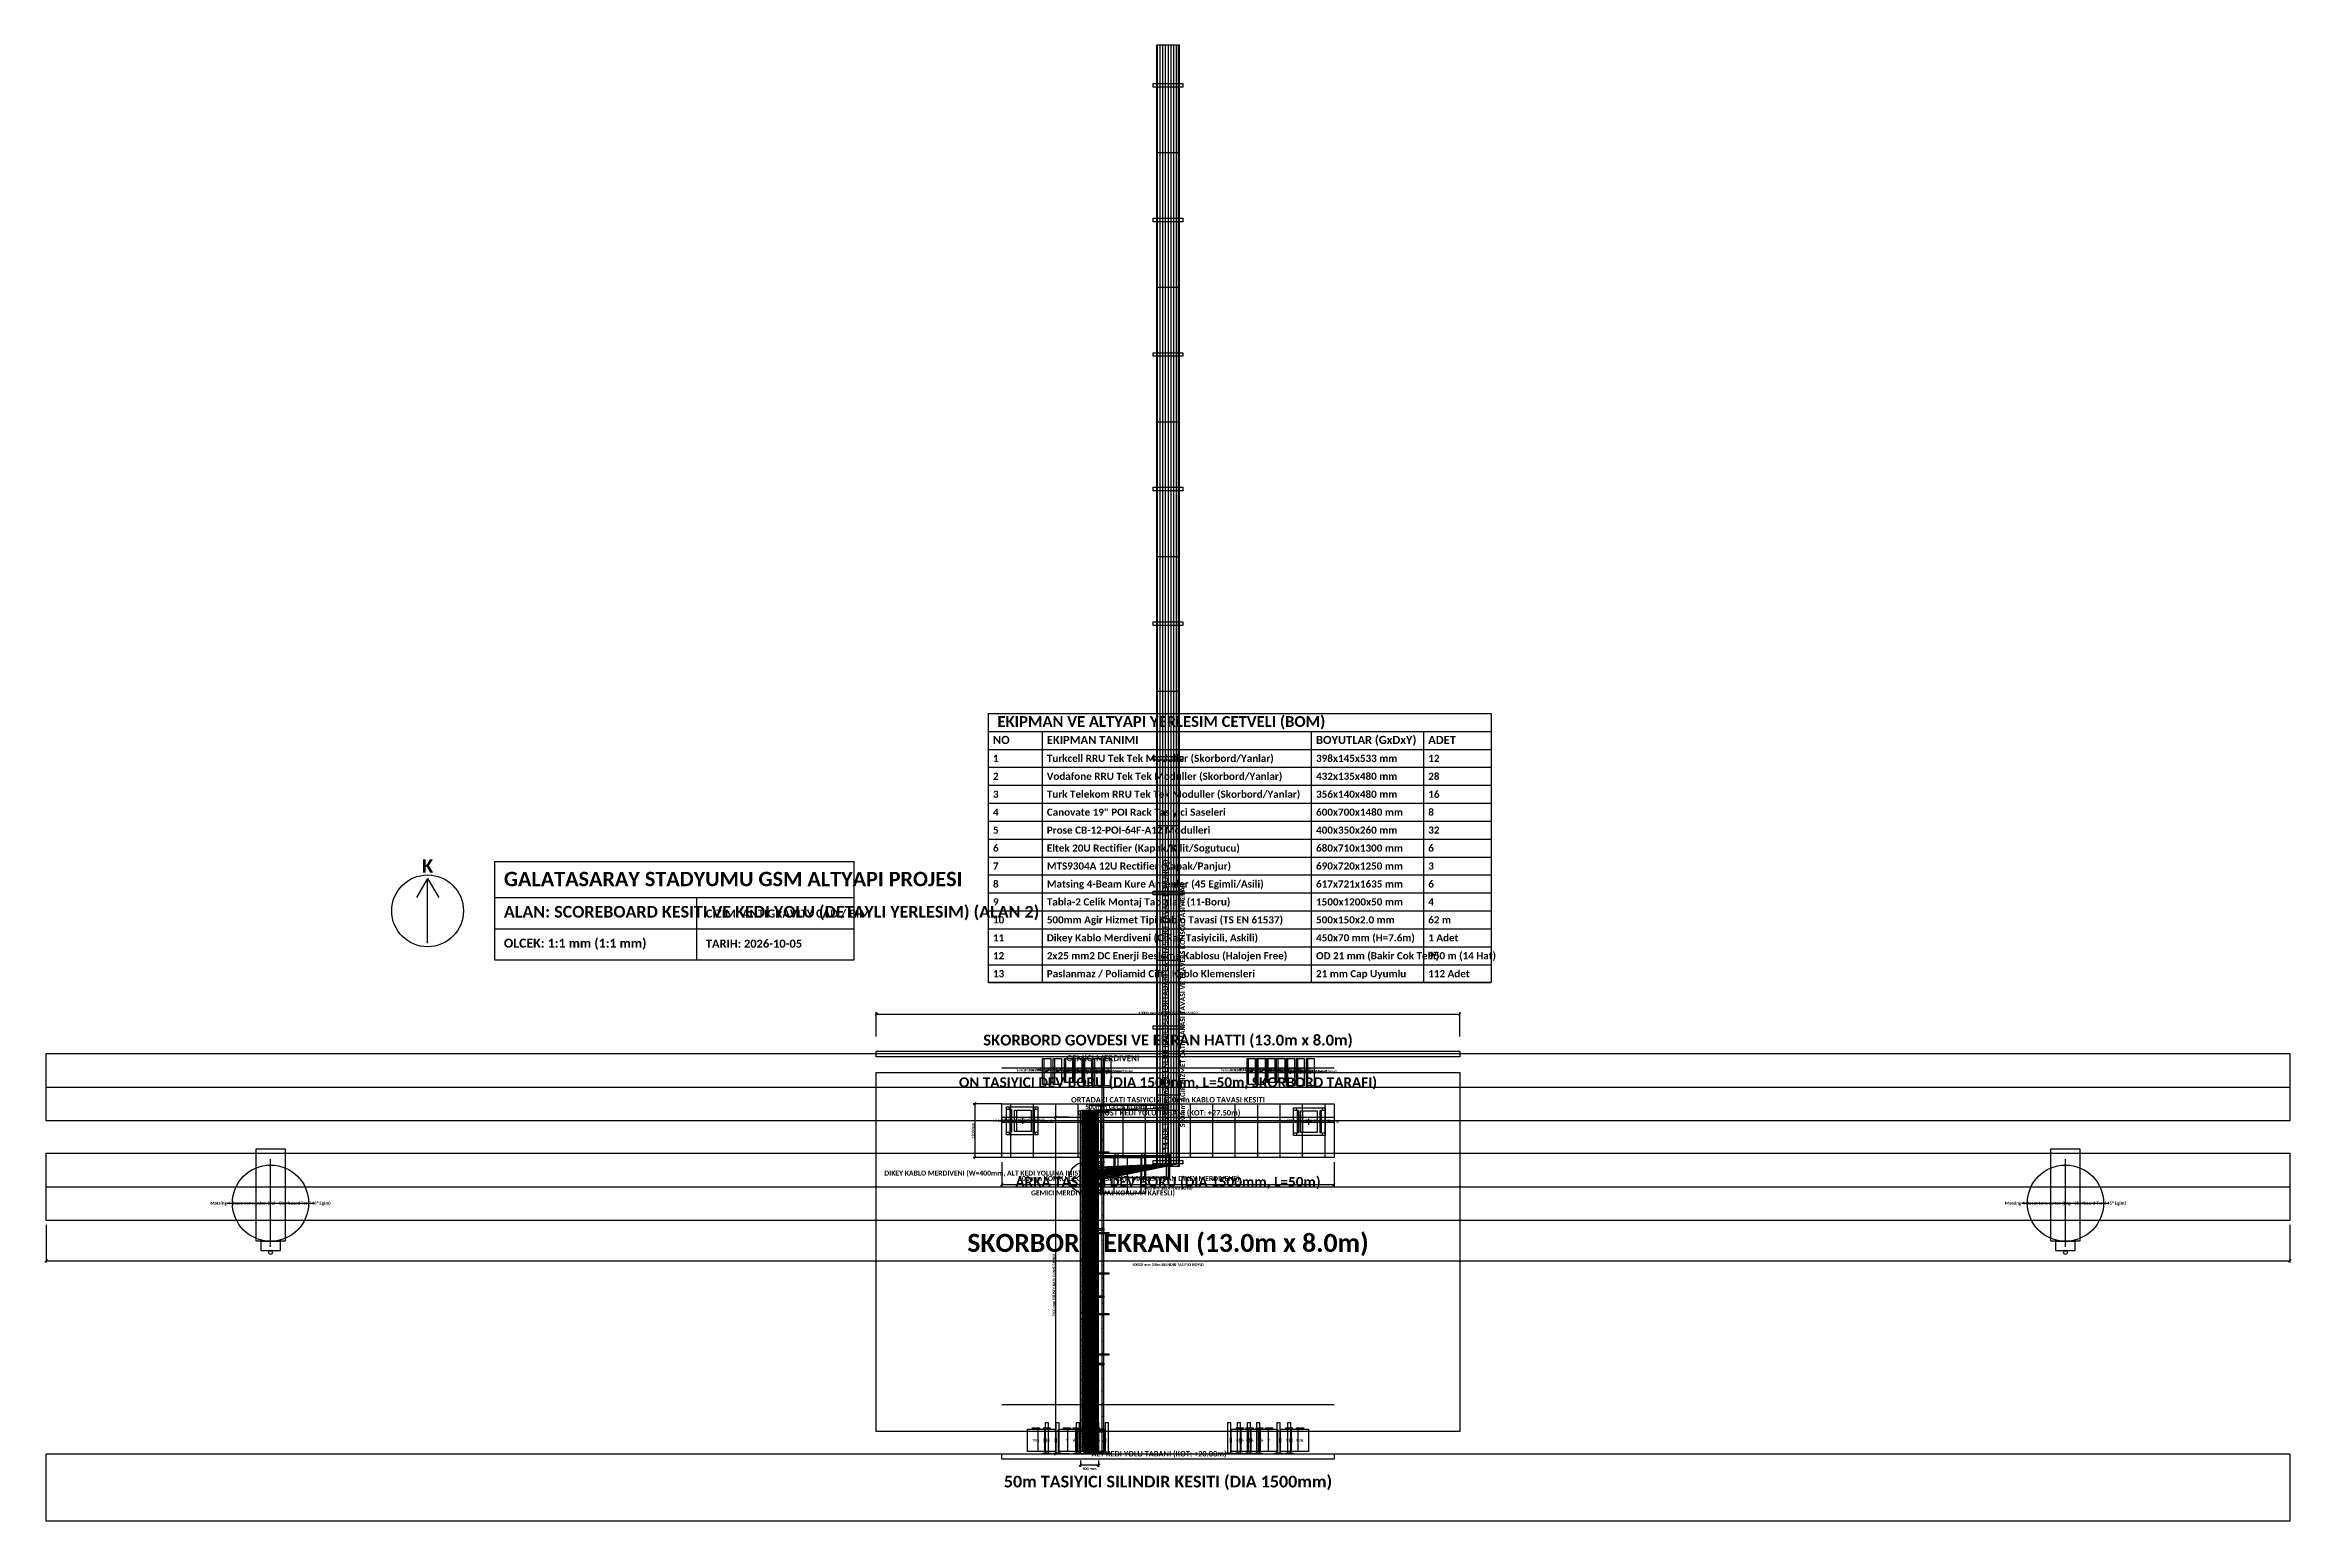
# Model space of a CAD drawing. Header units: millimetres. Extents: x -25028 to 25028, y -60371 to 24900.
# Drawn here: x -25028 to 25028, y -8000 to 24900 of the extents above; entities that cross this region are included whole.
import ezdxf
from ezdxf.enums import TextEntityAlignment as Align

# ---------------------------------------------------------------- set-up
doc = ezdxf.new("R2010")
doc.units = ezdxf.units.MM
for name, color, linetype in [('CELIK_KIRIS_KOLON', 9, 'CONTINUOUS'), ('DIKEY_KABLO_MERDIVENI', 4, 'CONTINUOUS'), ('EKP_ANTEN_TASIYICI_KOL', 141, 'CONTINUOUS'), ('EKP_MATSING_ANTEN', 2, 'CONTINUOUS'), ('EKP_POI_MODULLERI', 40, 'CONTINUOUS'), ('EKP_POI_TASIYICI_SASE', 30, 'CONTINUOUS'), ('EKP_TURK_TELEKOM_RRU', 4, 'CONTINUOUS'), ('EKP_TURKCELL_RRU', 5, 'CONTINUOUS'), ('EKP_VODAFONE_RRU', 1, 'CONTINUOUS'), ('GEMICI_MERDIVENI', 2, 'CONTINUOUS'), ('KABLO_KLEMENS', 1, 'CONTINUOUS'), ('KBL_ENERJI_2X25', 5, 'CONTINUOUS'), ('KORKULUK_KAPI', 4, 'CONTINUOUS'), ('METIN_BILGI', 7, 'CONTINUOUS'), ('MONTAJ_BORULARI', 2, 'CONTINUOUS'), ('OLCULER', 1, 'CONTINUOUS'), ('TAVA_KONSOL', 9, 'CONTINUOUS'), ('TAVA_PROFILI', 6, 'CONTINUOUS'), ('ZEMIN_PLATFORM', 8, 'CONTINUOUS')]:
    doc.layers.add(name, color=color, linetype=linetype)
doc.styles.get("Standard").update_dxf_attribs({"font": 'calibrib.ttf'})

msp = doc.modelspace()

# ---------------------------------------------------------------- texts
at = {"layer": 'CELIK_KIRIS_KOLON'}
for s, height, p in [('SKORBORD GOVDESI VE EKRAN HATTI (13.0m x 8.0m)', 240, (0, 2600)), ('SKORBORD EKRANI (13.0m x 8.0m)', 400, (0, -2000))]:
    msp.add_text(s, height=height, dxfattribs=at).set_placement(p, align=Align.CENTER)
at = {"layer": 'DIKEY_KABLO_MERDIVENI'}
msp.add_text('DIKEY KABLO MERDIVENI (W=400mm, ALT KEDI YOLUNA INIS)', height=110, dxfattribs=at).set_placement((-1950, -300), align=Align.RIGHT)
at = {"layer": 'EKP_MATSING_ANTEN'}
for s, p in [('Matsing 4-Beam Lens Anten (Sol - Skorboard Tersi 45° Egim)', (-20000, -914)), ('Matsing 4-Beam Lens Anten (Sag - Skorboard Tersi 45° Egim)', (20000, -914))]:
    msp.add_text(s, height=70, dxfattribs=at).set_placement(p, align=Align.MIDDLE_CENTER)
at = {"layer": 'EKP_POI_MODULLERI'}
for s, p in [('POI Modul 1 (CB-12-POI-64F-A12)', (-3235, 947)), ('POI Modul 2 (CB-12-POI-64F-A12)', (-3235, 947)), ('POI Modul 3 (CB-12-POI-64F-A12)', (-3235, 947)), ('POI Modul 4 (CB-12-POI-64F-A12)', (-3235, 947)), ('POI Modul 1 (CB-12-POI-64F-A12)', (3138, 929)), ('POI Modul 2 (CB-12-POI-64F-A12)', (3138, 929)), ('POI Modul 3 (CB-12-POI-64F-A12)', (3138, 929)), ('POI Modul 4 (CB-12-POI-64F-A12)', (3138, 929))]:
    msp.add_text(s, height=45, dxfattribs=at).set_placement(p, align=Align.MIDDLE_CENTER)
at = {"layer": 'EKP_POI_TASIYICI_SASE'}
for p in [(-3248, 920), (3150, 902)]:
    msp.add_text('4 POI Rack Blok (4x POI Dolu) (Alan 4)', height=55, dxfattribs=at).set_placement(p, align=Align.MIDDLE_CENTER)
at = {"layer": 'EKP_TURK_TELEKOM_RRU'}
for s, p in [('Turk Telekom NR RRU 5818W (Kisa Kenar Montaj)', (-2219, 2069)), ('Turk Telekom NR RRU 5818W (Kisa Kenar Montaj)', (-2012, 2069)), ('Turk Telekom NR RRU 5818W (Kisa Kenar Montaj)', (2290, 2069)), ('Turk Telekom NR RRU 5818W (Kisa Kenar Montaj)', (2510, 2069)), ('TT', (-2250, -6200)), ('TT', (2250, -6200))]:
    msp.add_text(s, height=45, dxfattribs=at).set_placement(p, align=Align.MIDDLE_CENTER)
at = {"layer": 'EKP_TURKCELL_RRU'}
for s, p in [('Turkcell LTE RRU4485 - 4G (Kisa Kenar Montaj)', (-2704, 2048)), ('Turkcell LTE RRU4485 - 4G (Kisa Kenar Montaj)', (-2465, 2048)), ('Turkcell LTE RRU4485 - 4G (Kisa Kenar Montaj)', (1854, 2048)), ('Turkcell LTE RRU4485 - 4G (Kisa Kenar Montaj)', (2072, 2048)), ('TCELL', (-2940, -6200)), ('TCELL', (-2700, -6200)), ('TCELL', (2700, -6200)), ('TCELL', (2940, -6200))]:
    msp.add_text(s, height=45, dxfattribs=at).set_placement(p, align=Align.MIDDLE_CENTER)
at = {"layer": 'EKP_VODAFONE_RRU'}
for s, p in [('Vodafone RRU5526t (Kisa Kenar Montaj)', (-1795, 2031)), ('Vodafone RRU5526t (Kisa Kenar Montaj)', (-1578, 2031)), ('Vodafone RRU5526t (Kisa Kenar Montaj)', (-1360, 2031)), ('Vodafone RRU5526t (Kisa Kenar Montaj)', (2730, 2031)), ('Vodafone RRU5526t (Kisa Kenar Montaj)', (2950, 2031)), ('Vodafone RRU5526t (Kisa Kenar Montaj)', (3170, 2031)), ('VODA', (-2040, -6200)), ('VODA', (-1820, -6200)), ('VODA', (-1600, -6200)), ('VODA', (1600, -6200)), ('VODA', (1820, -6200)), ('VODA', (2040, -6200))]:
    msp.add_text(s, height=45, dxfattribs=at).set_placement(p, align=Align.MIDDLE_CENTER)
at = {"layer": 'GEMICI_MERDIVENI'}
for s, height, p in [('GEMICI MERDIVENI', 130, (-1450, 2250)), ('GEMICI MERDIVENI (OVAL KORUMA KAFESLI)', 110, (-1450, -740))]:
    msp.add_text(s, height=height, dxfattribs=at).set_placement(p, align=Align.CENTER)
at = {"layer": 'KBL_ENERJI_2X25'}
msp.add_text('14 ADET 2x25mm2 DC ENERJI KABLOSU (ORTADAKI CATI TASIYICI TAVASI BOYUNCA)', height=120, rotation=90, dxfattribs=at).set_placement((0, 3500), align=Align.CENTER)
at = {"layer": 'METIN_BILGI'}
for s, height, p in [('EKIPMAN VE ALTYAPI YERLESIM CETVELI (BOM)', 240, (-3800, 9700)), ('BOYUTLAR (GxDxY)', 180, (3300, 9320)), ('NO', 180, (-3900, 9320)), ('1', 160, (-3900, 8920)), ('Turkcell RRU Tek Tek Moduller (Skorbord/Yanlar)', 160, (-2700, 8920)), ('EKIPMAN TANIMI', 180, (-2700, 9320)), ('398x145x533 mm', 160, (3300, 8920)), ('ADET', 180, (5800, 9320)), ('12', 160, (5800, 8920)), ('2', 160, (-3900, 8520)), ('Vodafone RRU Tek Tek Moduller (Skorbord/Yanlar)', 160, (-2700, 8520)), ('432x135x480 mm', 160, (3300, 8520)), ('28', 160, (5800, 8520)), ('3', 160, (-3900, 8120)), ('Turk Telekom RRU Tek Tek Moduller (Skorbord/Yanlar)', 160, (-2700, 8120)), ('356x140x480 mm', 160, (3300, 8120)), ('16', 160, (5800, 8120)), ('4', 160, (-3900, 7720)), ('Canovate 19" POI Rack Tasiyici Saseleri', 160, (-2700, 7720)), ('600x700x1480 mm', 160, (3300, 7720)), ('8', 160, (5800, 7720)), ('5', 160, (-3900, 7320)), ('6', 160, (-3900, 6920)), ('Prose CB-12-POI-64F-A12 Modulleri', 160, (-2700, 7320)), ('Eltek 20U Rectifier (Kapak/Kilit/Sogutucu)', 160, (-2700, 6920)), ('400x350x260 mm', 160, (3300, 7320)), ('680x710x1300 mm', 160, (3300, 6920)), ('6', 160, (5800, 6920)), ('32', 160, (5800, 7320)), ('7', 160, (-3900, 6520)), ('MTS9304A 12U Rectifier (Kapak/Panjur)', 160, (-2700, 6520)), ('690x720x1250 mm', 160, (3300, 6520)), ('3', 160, (5800, 6520)), ('GALATASARAY STADYUMU GSM ALTYAPI PROJESI', 320, (-14800, 6150)), ('8', 160, (-3900, 6120)), ('Matsing 4-Beam Kure Antenler (45 Egimli/Asili)', 160, (-2700, 6120)), ('617x721x1635 mm', 160, (3300, 6120)), ('6', 160, (5800, 6120)), ('ALAN: SCOREBOARD KESITI VE KEDI YOLU (DETAYLI YERLESIM) (ALAN 2)', 260, (-14800, 5450)), ('CIZIM: ANTIGRAVITY CAD / BIM', 180, (-10300, 5450)), ('9', 160, (-3900, 5720)), ('Tabla-2 Celik Montaj Tablalari (11-Boru)', 160, (-2700, 5720)), ('1500x1200x50 mm', 160, (3300, 5720)), ('4', 160, (5800, 5720)), ('OLCEK: 1:1 mm (1:1 mm)', 200, (-14800, 4780)), ('10', 160, (-3900, 5320)), ('11', 160, (-3900, 4920)), ('500mm Agir Hizmet Tipi Kablo Tavasi (TS EN 61537)', 160, (-2700, 5320)), ('Dikey Kablo Merdiveni (C-Ray Tasiyicili, Askili)', 160, (-2700, 4920)), ('450x70 mm (H=7.6m)', 160, (3300, 4920)), ('500x150x2.0 mm', 160, (3300, 5320)), ('62 m', 160, (5800, 5320)), ('1 Adet', 160, (5800, 4920)), ('TARIH: 2026-10-05', 180, (-10300, 4780)), ('12', 160, (-3900, 4520)), ('2x25 mm2 DC Enerji Besleme Kablosu (Halojen Free)', 160, (-2700, 4520)), ('OD 21 mm (Bakir Cok Telli)', 160, (3300, 4520)), ('950 m (14 Hat)', 160, (5800, 4520)), ('13', 160, (-3900, 4120)), ('Paslanmaz / Poliamid Ciftli Kablo Klemensleri', 160, (-2700, 4120)), ('21 mm Cap Uyumlu', 160, (3300, 4120)), ('112 Adet', 160, (5800, 4120))]:
    msp.add_text(s, height=height, dxfattribs=at).set_placement(p)
msp.add_text('K', height=300, dxfattribs=at).set_placement((-16500, 6600), align=Align.MIDDLE_CENTER)
msp.add_text('DIKEY KABLO MERDIVENI (14 ADET 2x25mm2 KABLO INISI)', height=140, rotation=90, dxfattribs=at).set_placement((-1750, -2500), align=Align.CENTER)
at = {"layer": 'MONTAJ_BORULARI'}
for s, height, p in [('ON TASIYICI DEV BORU (DIA 1500mm, L=50m, SKORBORD TARAFI)', 220, (0, 1670)), ('ARKA TASIYICI DEV BORU (DIA 1500mm, L=50m)', 220, (0, -550)), ('50m TASIYICI SILINDIR KESITI (DIA 1500mm)', 260, (0, -7250))]:
    msp.add_text(s, height=height, dxfattribs=at).set_placement(p, align=Align.CENTER)
at = {"layer": 'OLCULER'}
for s, p in [('13000 mm (SKORBORD GENISLIGI)', (0, 3324)), ('7400 mm (KEDI YOLU BOYU)', (0, -584)), ('50000 mm (50m SILINDIR TASIYICI BOYU)', (0, -2284)), ('400 mm', (-1750, -6834))]:
    msp.add_text(s, height=60, dxfattribs=at).set_placement(p, align=Align.MIDDLE_CENTER)
for s, p in [('1200 mm', (-4342, 700)), ('7500 mm (DUSEY KABLO INIS FARKI)', (-2542, -2750))]:
    msp.add_text(s, height=60, rotation=90, dxfattribs=at).set_placement(p, align=Align.MIDDLE_CENTER)
at = {"layer": 'TAVA_PROFILI'}
msp.add_text('500mm AGIR HIZMET CATI MAKASI TAVASI VE TRAVERS KONSOL TASIYICILAR', height=110, rotation=90, dxfattribs=at).set_placement((380, 3500), align=Align.CENTER)
for s, height, p in [('ORTADAKI CATI TASIYICISI 500mm KABLO TAVASI KESITI', 120, (0, 1330)), ('500mm GECIS KOPRU TAVASI', 100, (-900, 1180)), ('500mm KOPRU GECIS TAVASI (CATI MAKASINDAN DIKEY MERDIVENE)', 110, (-875, -420))]:
    msp.add_text(s, height=height, dxfattribs=at).set_placement(p, align=Align.CENTER)
at = {"layer": 'ZEMIN_PLATFORM'}
for s, p in [('ORTA / UST KEDI YOLU TABANI (KOT: +27.50m)', (-200, 1040)), ('ALT KEDI YOLU TABANI (KOT: +20.00m)', (-200, -6560))]:
    msp.add_text(s, height=120, dxfattribs=at).set_placement(p, align=Align.CENTER)

# ---------------------------------------------------------------- linework, layer by layer
at = {"layer": 'CELIK_KIRIS_KOLON'}
for points in [[(-6500, 2350), (-6500, 2475), (6500, 2475), (6500, 2350)], [(-6500, -6000), (-6500, 2000), (6500, 2000), (6500, -6000)]]:
    msp.add_lwpolyline(points, close=True, dxfattribs=at)
at = {"layer": 'DIKEY_KABLO_MERDIVENI'}
for p, q in [((-1950, -6500), (-1950, 1150)), ((-1550, -6500), (-1550, 1150)), ((-1950, 850), (-1550, 850)), ((-1950, 550), (-1550, 550)), ((-1950, 250), (-1550, 250)), ((-1950, -50), (-1550, -50)), ((-1950, -350), (-1550, -350)), ((-1780, -100), (-1720, -100)), ((-1780, -150), (-1720, -150)), ((-1780, -250), (-1720, -250)), ((-1780, -350), (-1720, -350)), ((-1780, -450), (-1720, -450)), ((-1780, -500), (-1720, -500)), ((-1950, -650), (-1550, -650)), ((-1950, -950), (-1550, -950)), ((-1950, -1250), (-1550, -1250)), ((-1950, -1550), (-1550, -1550)), ((-1950, -1850), (-1550, -1850)), ((-1950, -2150), (-1550, -2150)), ((-1950, -2450), (-1550, -2450)), ((-1950, -2750), (-1550, -2750)), ((-1950, -3050), (-1550, -3050)), ((-1950, -3350), (-1550, -3350)), ((-1950, -3650), (-1550, -3650)), ((-1950, -3950), (-1550, -3950)), ((-1950, -4250), (-1550, -4250)), ((-1950, -4550), (-1550, -4550)), ((-1950, -4850), (-1550, -4850)), ((-1950, -5150), (-1550, -5150)), ((-1950, -5450), (-1550, -5450)), ((-1950, -5750), (-1550, -5750)), ((-1950, -6050), (-1550, -6050)), ((-1950, -6350), (-1550, -6350))]:
    msp.add_line(p, q, dxfattribs=at)
msp.add_lwpolyline([(-1780, -500), (-1780, -100), (-1720, -100), (-1720, -500)], close=True, dxfattribs=at)
at = {"layer": 'EKP_ANTEN_TASIYICI_KOL'}
for points in [[(-20324, -1763), (-20324, 295), (-19676, 295), (-19676, -1763)], [(19676, -1763), (19676, 295), (20324, 295), (20324, -1763)]]:
    msp.add_lwpolyline(points, close=True, dxfattribs=at)
at = {"layer": 'EKP_MATSING_ANTEN'}
for p, q in [((-20000, -1890), (-20000, 63)), ((20000, -1890), (20000, 63)), ((-20977, -914), (-19023, -914)), ((19023, -914), (20977, -914))]:
    msp.add_line(p, q, dxfattribs=at)
for points in [[(-20212, -1975), (-20212, -1763), (-19788, -1763), (-19788, -1975)], [(19788, -1975), (19788, -1763), (20212, -1763), (20212, -1975)]]:
    msp.add_lwpolyline(points, close=True, dxfattribs=at)
for centre, radius in [((-20000, -914), 849), ((20000, -914), 849), ((-20000, -2015), 40), ((20000, -2015), 40)]:
    msp.add_circle(centre, radius, dxfattribs=at)
at = {"layer": 'EKP_POI_MODULLERI'}
for p, q in [((-3366, 680), (-3366, 1160)), ((-3366, 680), (-3366, 1160)), ((-3366, 680), (-3366, 1160)), ((-3366, 680), (-3366, 1160)), ((3006, 662), (3006, 1142)), ((3006, 662), (3006, 1142)), ((3006, 662), (3006, 1142)), ((3006, 662), (3006, 1142)), ((-3303, 920), (-3168, 920)), ((-3303, 920), (-3168, 920)), ((-3303, 920), (-3168, 920)), ((-3303, 920), (-3168, 920)), ((-3235, 852), (-3235, 987)), ((-3235, 852), (-3235, 987)), ((-3235, 852), (-3235, 987)), ((-3235, 852), (-3235, 987)), ((3070, 902), (3205, 902)), ((3070, 902), (3205, 902)), ((3070, 902), (3205, 902)), ((3070, 902), (3205, 902)), ((3138, 835), (3138, 970)), ((3138, 835), (3138, 970)), ((3138, 835), (3138, 970)), ((3138, 835), (3138, 970))]:
    msp.add_line(p, q, dxfattribs=at)
for points in [[(-3423, 680), (-3423, 1160), (-3048, 1160), (-3048, 680)], [(-3423, 680), (-3423, 1160), (-3048, 1160), (-3048, 680)], [(-3423, 680), (-3423, 1160), (-3048, 1160), (-3048, 680)], [(-3423, 680), (-3423, 1160), (-3048, 1160), (-3048, 680)], [(2950, 662), (2950, 1142), (3325, 1142), (3325, 662)], [(2950, 662), (2950, 1142), (3325, 1142), (3325, 662)], [(2950, 662), (2950, 1142), (3325, 1142), (3325, 662)], [(2950, 662), (2950, 1142), (3325, 1142), (3325, 662)]]:
    msp.add_lwpolyline(points, close=True, dxfattribs=at)
at = {"layer": 'EKP_POI_TASIYICI_SASE'}
for points in [[(-3598, 610), (-3598, 1230), (-2898, 1230), (-2898, 610)], [(-3598, 1170), (-3598, 1230), (-3538, 1230), (-3538, 1170)], [(-3514, 670), (-3514, 1170), (-3489, 1170), (-3489, 670)], [(-3006, 670), (-3006, 1170), (-2981, 1170), (-2981, 670)], [(-2958, 1170), (-2958, 1230), (-2898, 1230), (-2898, 1170)], [(2800, 592), (2800, 1212), (3500, 1212), (3500, 592)], [(2800, 1152), (2800, 1212), (2860, 1212), (2860, 1152)], [(2884, 652), (2884, 1152), (2909, 1152), (2909, 652)], [(3391, 652), (3391, 1152), (3416, 1152), (3416, 652)], [(3440, 1152), (3440, 1212), (3500, 1212), (3500, 1152)], [(-3598, 610), (-3598, 670), (-3538, 670), (-3538, 610)], [(-2958, 610), (-2958, 670), (-2898, 670), (-2898, 610)], [(2800, 592), (2800, 652), (2860, 652), (2860, 592)], [(3440, 592), (3440, 652), (3500, 652), (3500, 592)]]:
    msp.add_lwpolyline(points, close=True, dxfattribs=at)
at = {"layer": 'EKP_TURK_TELEKOM_RRU'}
for p, q in [((-2276, 1775), (-2276, 2310)), ((-2255, 2042), (-2183, 2042)), ((-2219, 2006), (-2219, 2079)), ((-2069, 1775), (-2069, 2310)), ((-2048, 2042), (-1976, 2042)), ((-2012, 2006), (-2012, 2079)), ((2232, 1775), (2232, 2310)), ((2254, 2042), (2326, 2042)), ((2290, 2006), (2290, 2079)), ((2452, 1775), (2452, 2310)), ((2474, 2042), (2546, 2042)), ((2510, 2006), (2510, 2079))]:
    msp.add_line(p, q, dxfattribs=at)
for points in [[(-2309, 1775), (-2309, 2310), (-2129, 2310), (-2129, 1775)], [(-2102, 1775), (-2102, 2310), (-1922, 2310), (-1922, 1775)], [(2200, 1775), (2200, 2310), (2380, 2310), (2380, 1775)], [(2420, 1775), (2420, 2310), (2600, 2310), (2600, 1775)], [(-2440, -6450), (-2440, -5950), (-2060, -5950), (-2060, -6450)], [(-2326, -5950), (-2326, -5920), (-2174, -5920), (-2174, -5950)], [(2060, -6450), (2060, -5950), (2440, -5950), (2440, -6450)], [(2174, -5950), (2174, -5920), (2326, -5920), (2326, -5950)]]:
    msp.add_lwpolyline(points, close=True, dxfattribs=at)
at = {"layer": 'EKP_TURKCELL_RRU'}
for p, q in [((-2763, 1733), (-2763, 2310)), ((-2741, 2021), (-2667, 2021)), ((-2704, 1984), (-2704, 2058)), ((-2524, 1733), (-2524, 2310)), ((-2502, 2021), (-2428, 2021)), ((-2465, 1984), (-2465, 2058)), ((1794, 1733), (1794, 2310)), ((1817, 2021), (1891, 2021)), ((1854, 1984), (1854, 2058)), ((2012, 1733), (2012, 2310)), ((2035, 2021), (2109, 2021)), ((2072, 1984), (2072, 2058))]:
    msp.add_line(p, q, dxfattribs=at)
for points in [[(-2796, 1733), (-2796, 2310), (-2611, 2310), (-2611, 1733)], [(-2557, 1733), (-2557, 2310), (-2372, 2310), (-2372, 1733)], [(1761, 1733), (1761, 2310), (1946, 2310), (1946, 1733)], [(1979, 1733), (1979, 2310), (2164, 2310), (2164, 1733)], [(-3130, -6450), (-3130, -5950), (-2750, -5950), (-2750, -6450)], [(-3016, -5950), (-3016, -5920), (-2864, -5920), (-2864, -5950)], [(-2890, -6450), (-2890, -5950), (-2510, -5950), (-2510, -6450)], [(-2776, -5950), (-2776, -5920), (-2624, -5920), (-2624, -5950)], [(2510, -6450), (2510, -5950), (2890, -5950), (2890, -6450)], [(2624, -5950), (2624, -5920), (2776, -5920), (2776, -5950)], [(2750, -6450), (2750, -5950), (3130, -5950), (3130, -6450)], [(2864, -5950), (2864, -5920), (3016, -5920), (3016, -5950)]]:
    msp.add_lwpolyline(points, close=True, dxfattribs=at)
at = {"layer": 'EKP_VODAFONE_RRU'}
for p, q in [((-1851, 1699), (-1851, 2310)), ((-1830, 2004), (-1760, 2004)), ((-1795, 1969), (-1795, 2039)), ((-1634, 1699), (-1634, 2310)), ((-1613, 2004), (-1543, 2004)), ((-1578, 1969), (-1578, 2039)), ((-1416, 1699), (-1416, 2310)), ((-1395, 2004), (-1325, 2004)), ((-1360, 1969), (-1360, 2039)), ((2674, 1699), (2674, 2310)), ((2695, 2004), (2765, 2004)), ((2730, 1969), (2730, 2039)), ((2894, 1699), (2894, 2310)), ((2915, 2004), (2985, 2004)), ((2950, 1969), (2950, 2039)), ((3114, 1699), (3114, 2310)), ((3135, 2004), (3205, 2004)), ((3170, 1969), (3170, 2039))]:
    msp.add_line(p, q, dxfattribs=at)
for points in [[(-1883, 1699), (-1883, 2310), (-1708, 2310), (-1708, 1699)], [(-1665, 1699), (-1665, 2310), (-1490, 2310), (-1490, 1699)], [(-1447, 1699), (-1447, 2310), (-1273, 2310), (-1273, 1699)], [(2642, 1699), (2642, 2310), (2817, 2310), (2817, 1699)], [(2863, 1699), (2863, 2310), (3037, 2310), (3037, 1699)], [(3083, 1699), (3083, 2310), (3257, 2310), (3257, 1699)], [(-2230, -6450), (-2230, -5950), (-1850, -5950), (-1850, -6450)], [(-2116, -5950), (-2116, -5920), (-1964, -5920), (-1964, -5950)], [(-2010, -6450), (-2010, -5950), (-1630, -5950), (-1630, -6450)], [(-1896, -5950), (-1896, -5920), (-1744, -5920), (-1744, -5950)], [(-1790, -6450), (-1790, -5950), (-1410, -5950), (-1410, -6450)], [(-1676, -5950), (-1676, -5920), (-1524, -5920), (-1524, -5950)], [(1410, -6450), (1410, -5950), (1790, -5950), (1790, -6450)], [(1524, -5950), (1524, -5920), (1676, -5920), (1676, -5950)], [(1630, -6450), (1630, -5950), (2010, -5950), (2010, -6450)], [(1744, -5950), (1744, -5920), (1896, -5920), (1896, -5950)], [(1850, -6450), (1850, -5950), (2230, -5950), (2230, -6450)], [(1964, -5950), (1964, -5920), (2116, -5920), (2116, -5950)]]:
    msp.add_lwpolyline(points, close=True, dxfattribs=at)
at = {"layer": 'GEMICI_MERDIVENI'}
for p, q in [((-1470, -6500), (-1470, 2100)), ((-1430, -6500), (-1430, 2100)), ((-1470, 780), (-1430, 780)), ((-1450, -100), (-1850, 0)), ((-1470, 500), (-1430, 500)), ((-1470, 220), (-1430, 220)), ((-1470, -60), (-1430, -60)), ((-1470, -340), (-1430, -340)), ((-1450, -600), (-1450, -100)), ((-1450, -600), (-1850, -700)), ((-1470, -620), (-1430, -620)), ((-1470, -900), (-1430, -900)), ((-1470, -1180), (-1430, -1180)), ((-1470, -1460), (-1430, -1460)), ((-1470, -1740), (-1430, -1740)), ((-1470, -2020), (-1430, -2020)), ((-1470, -2300), (-1430, -2300)), ((-1470, -2580), (-1430, -2580)), ((-1470, -2860), (-1430, -2860)), ((-1470, -3140), (-1430, -3140)), ((-1470, -3420), (-1430, -3420)), ((-1470, -3700), (-1430, -3700)), ((-1470, -3980), (-1430, -3980)), ((-1470, -4260), (-1430, -4260)), ((-1470, -4540), (-1430, -4540)), ((-1470, -4820), (-1430, -4820)), ((-1470, -5100), (-1430, -5100)), ((-1470, -5380), (-1430, -5380)), ((-1470, -5660), (-1430, -5660)), ((-1470, -5940), (-1430, -5940)), ((-1470, -6220), (-1430, -6220))]:
    msp.add_line(p, q, dxfattribs=at)
for points in [[(-1580, 2000), (-1580, 2030), (-1320, 2030), (-1320, 2000)], [(-1580, 1100), (-1580, 1130), (-1320, 1130), (-1320, 1100)], [(-1580, 200), (-1580, 230), (-1320, 230), (-1320, 200)], [(-1580, -700), (-1580, -670), (-1320, -670), (-1320, -700)], [(-1580, -1600), (-1580, -1570), (-1320, -1570), (-1320, -1600)], [(-1580, -2500), (-1580, -2470), (-1320, -2470), (-1320, -2500)], [(-1580, -3400), (-1580, -3370), (-1320, -3370), (-1320, -3400)], [(-1580, -4300), (-1580, -4270), (-1320, -4270), (-1320, -4300)]]:
    msp.add_lwpolyline(points, close=True, dxfattribs=at)
for centre, radius in [((-1850, -350), 350), ((-1450, -100), 22), ((-1450, -600), 22)]:
    msp.add_circle(centre, radius, dxfattribs=at)
at = {"layer": 'KABLO_KLEMENS'}
for p, q in [((-220, 22500), (220, 22500)), ((-220, 19500), (220, 19500)), ((-220, 16500), (220, 16500)), ((-220, 13500), (220, 13500)), ((-220, 10500), (220, 10500)), ((-220, 7500), (220, 7500)), ((-220, 4500), (220, 4500)), ((-220, 1500), (220, 1500)), ((-1935, 700), (-1565, 700)), ((-1935, 100), (-1565, 100)), ((-1935, -500), (-1565, -500)), ((-1935, -1100), (-1565, -1100)), ((-1935, -1700), (-1565, -1700)), ((-1935, -2300), (-1565, -2300)), ((-1935, -2900), (-1565, -2900)), ((-1935, -3500), (-1565, -3500)), ((-1935, -4100), (-1565, -4100)), ((-1935, -4700), (-1565, -4700)), ((-1935, -5300), (-1565, -5300)), ((-1935, -5900), (-1565, -5900))]:
    msp.add_line(p, q, dxfattribs=at)
at = {"layer": 'KBL_ENERJI_2X25'}
for p, q in [((-180, 24900), (-180, -50)), ((-180, 24900), (-180, -50)), ((-120, 24900), (-120, -50)), ((-120, 24900), (-120, -50)), ((-60, 24900), (-60, -50)), ((-60, 24900), (-60, -50)), ((0, 24900), (0, -50)), ((0, 24900), (0, -50)), ((60, 24900), (60, -50)), ((60, 24900), (60, -50)), ((120, 24900), (120, -50)), ((120, 24900), (120, -50)), ((180, 24900), (180, -50)), ((180, 24900), (180, -50)), ((0, 1200), (-1920, 1150)), ((-1920, 1150), (-1920, -6440)), ((0, 1200), (-1894, 1150)), ((-1894, 1150), (-1894, -6440)), ((0, 1200), (-1868, 1150)), ((-1868, 1150), (-1868, -6440)), ((0, 1200), (-1842, 1150)), ((-1842, 1150), (-1842, -6440)), ((0, 1200), (-1816, 1150)), ((-1816, 1150), (-1816, -6440)), ((0, 1200), (-1790, 1150)), ((-1790, 1150), (-1790, -6440)), ((0, 1200), (-1764, 1150)), ((-1764, 1150), (-1764, -6440)), ((0, 1200), (-1738, 1150)), ((-1738, 1150), (-1738, -6440)), ((0, 1200), (-1712, 1150)), ((-1712, 1150), (-1712, -6440)), ((0, 1200), (-1686, 1150)), ((-1686, 1150), (-1686, -6440)), ((0, 1200), (-1660, 1150)), ((-1660, 1150), (-1660, -6440)), ((0, 1200), (-1634, 1150)), ((-1634, 1150), (-1634, -6440)), ((0, 1200), (-1608, 1150)), ((-1608, 1150), (-1608, -6440)), ((0, 1200), (-1582, 1150)), ((-1582, 1150), (-1582, -6440)), ((-180, -50), (-1700, -120)), ((-120, -50), (-1700, -144)), ((-60, -50), (-1700, -168)), ((0, -50), (-1700, -192)), ((60, -50), (-1700, -216)), ((120, -50), (-1700, -240)), ((180, -50), (-1700, -264)), ((-180, -50), (-1700, -288)), ((-120, -50), (-1700, -312)), ((-60, -50), (-1700, -336)), ((0, -50), (-1700, -360)), ((60, -50), (-1700, -384)), ((120, -50), (-1700, -408)), ((180, -50), (-1700, -432)), ((-1920, -6440), (-1740, -6490)), ((-1894, -6440), (-1714, -6490)), ((-1868, -6440), (-1688, -6490)), ((-1842, -6440), (-1662, -6490)), ((-1816, -6440), (-1636, -6490)), ((-1790, -6440), (-1610, -6490)), ((-1764, -6440), (-1584, -6490)), ((-1738, -6440), (-1558, -6490)), ((-1712, -6440), (-1532, -6490)), ((-1686, -6440), (-1506, -6490)), ((-1660, -6440), (-1480, -6490)), ((-1634, -6440), (-1454, -6490)), ((-1608, -6440), (-1428, -6490)), ((-1582, -6440), (-1402, -6490))]:
    msp.add_line(p, q, dxfattribs=at)
at = {"layer": 'KORKULUK_KAPI'}
for p, q in [((-3700, 2100), (3700, 2100)), ((-3700, -5400), (3700, -5400))]:
    msp.add_line(p, q, dxfattribs=at)
at = {"layer": 'METIN_BILGI'}
for p, q in [((-4000, 9600), (7200, 9600)), ((-2800, 4000), (-2800, 9600)), ((3200, 4000), (3200, 9600)), ((5700, 4000), (5700, 9600)), ((-4000, 9200), (7200, 9200)), ((-4000, 8800), (7200, 8800)), ((-4000, 8400), (7200, 8400)), ((-4000, 8000), (7200, 8000)), ((-4000, 7600), (7200, 7600)), ((-4000, 7200), (7200, 7200)), ((-4000, 6800), (7200, 6800)), ((-16500, 6320), (-16750, 5900)), ((-16500, 4880), (-16500, 6320)), ((-16500, 6320), (-16250, 5900)), ((-4000, 6400), (7200, 6400)), ((-15000, 5900), (-7000, 5900)), ((-10500, 4500), (-10500, 5900)), ((-4000, 6000), (7200, 6000)), ((-4000, 5600), (7200, 5600)), ((-15000, 5200), (-7000, 5200)), ((-4000, 5200), (7200, 5200)), ((-4000, 4800), (7200, 4800)), ((-4000, 4400), (7200, 4400)), ((-4000, 4000), (7200, 4000))]:
    msp.add_line(p, q, dxfattribs=at)
for points in [[(-4000, 4000), (-4000, 10000), (7200, 10000), (7200, 4000)], [(-15000, 4500), (-15000, 6700), (-7000, 6700), (-7000, 4500)]]:
    msp.add_lwpolyline(points, close=True, dxfattribs=at)
msp.add_circle((-16500, 5600), 800, dxfattribs=at)
at = {"layer": 'MONTAJ_BORULARI'}
for p, q in [((-25000, 1670), (25000, 1670)), ((-25000, -550), (25000, -550))]:
    msp.add_line(p, q, dxfattribs=at)
for points in [[(-25000, 920), (-25000, 2420), (25000, 2420), (25000, 920)], [(-25000, -1300), (-25000, 200), (25000, 200), (25000, -1300)], [(-2730, -6485), (-2730, -5800), (-2670, -5800), (-2670, -6485)], [(-2490, -6485), (-2490, -5800), (-2430, -5800), (-2430, -6485)], [(-2040, -6485), (-2040, -5800), (-1980, -5800), (-1980, -6485)], [(-1830, -6485), (-1830, -5800), (-1770, -5800), (-1770, -6485)], [(-1610, -6485), (-1610, -5800), (-1550, -5800), (-1550, -6485)], [(-1390, -6485), (-1390, -5800), (-1330, -5800), (-1330, -6485)], [(1330, -6485), (1330, -5800), (1390, -5800), (1390, -6485)], [(1550, -6485), (1550, -5800), (1610, -5800), (1610, -6485)], [(1770, -6485), (1770, -5800), (1830, -5800), (1830, -6485)], [(1980, -6485), (1980, -5800), (2040, -5800), (2040, -6485)], [(2430, -6485), (2430, -5800), (2490, -5800), (2490, -6485)], [(2670, -6485), (2670, -5800), (2730, -5800), (2730, -6485)], [(-25000, -8000), (-25000, -6500), (25000, -6500), (25000, -8000)], [(-2790, -6500), (-2790, -6485), (-2610, -6485), (-2610, -6500)], [(-2750, -6250), (-2750, -6150), (-2730, -6150), (-2730, -6250)], [(-2550, -6500), (-2550, -6485), (-2370, -6485), (-2370, -6500)], [(-2510, -6250), (-2510, -6150), (-2490, -6150), (-2490, -6250)], [(-2100, -6500), (-2100, -6485), (-1920, -6485), (-1920, -6500)], [(-2060, -6250), (-2060, -6150), (-2040, -6150), (-2040, -6250)], [(-1890, -6500), (-1890, -6485), (-1710, -6485), (-1710, -6500)], [(-1850, -6250), (-1850, -6150), (-1830, -6150), (-1830, -6250)], [(-1670, -6500), (-1670, -6485), (-1490, -6485), (-1490, -6500)], [(-1630, -6250), (-1630, -6150), (-1610, -6150), (-1610, -6250)], [(-1450, -6500), (-1450, -6485), (-1270, -6485), (-1270, -6500)], [(-1410, -6250), (-1410, -6150), (-1390, -6150), (-1390, -6250)], [(1270, -6500), (1270, -6485), (1450, -6485), (1450, -6500)], [(1390, -6250), (1390, -6150), (1410, -6150), (1410, -6250)], [(1490, -6500), (1490, -6485), (1670, -6485), (1670, -6500)], [(1610, -6250), (1610, -6150), (1630, -6150), (1630, -6250)], [(1710, -6500), (1710, -6485), (1890, -6485), (1890, -6500)], [(1830, -6250), (1830, -6150), (1850, -6150), (1850, -6250)], [(1920, -6500), (1920, -6485), (2100, -6485), (2100, -6500)], [(2040, -6250), (2040, -6150), (2060, -6150), (2060, -6250)], [(2370, -6500), (2370, -6485), (2550, -6485), (2550, -6500)], [(2490, -6250), (2490, -6150), (2510, -6150), (2510, -6250)], [(2610, -6500), (2610, -6485), (2790, -6485), (2790, -6500)], [(2730, -6250), (2730, -6150), (2750, -6150), (2750, -6250)]]:
    msp.add_lwpolyline(points, close=True, dxfattribs=at)
at = {"layer": 'OLCULER'}
for p, q in [((-6528, 3272), (-6472, 3328)), ((-6500, 2800), (-6500, 3340)), ((-6500, 3300), (6500, 3300)), ((6472, 3272), (6528, 3328)), ((6500, 2800), (6500, 3340)), ((-3700, 1300), (-4340, 1300)), ((-4328, 1272), (-4272, 1328)), ((-4300, 100), (-4300, 1300)), ((-2528, 972), (-2472, 1028)), ((-2200, 1000), (-2540, 1000)), ((-2500, -6500), (-2500, 1000)), ((-3700, 100), (-4340, 100)), ((-4328, 72), (-4272, 128)), ((-3700, 0), (-3700, -540)), ((3700, 0), (3700, -540)), ((-3728, -528), (-3672, -472)), ((-3700, -500), (3700, -500)), ((3672, -528), (3728, -472)), ((-25000, -1400), (-25000, -2240)), ((25000, -1400), (25000, -2240)), ((-25028, -2228), (-24972, -2172)), ((-25000, -2200), (25000, -2200)), ((24972, -2228), (25028, -2172)), ((-2200, -6500), (-2540, -6500)), ((-2528, -6528), (-2472, -6472)), ((-1978, -6778), (-1922, -6722)), ((-1950, -6650), (-1950, -6790)), ((-1950, -6750), (-1550, -6750)), ((-1578, -6778), (-1522, -6722)), ((-1550, -6650), (-1550, -6790))]:
    msp.add_line(p, q, dxfattribs=at)
at = {"layer": 'TAVA_KONSOL'}
for points in [[(-330, 23960), (-330, 24040), (330, 24040), (330, 23960)], [(-330, 20960), (-330, 21040), (330, 21040), (330, 20960)], [(-330, 17960), (-330, 18040), (330, 18040), (330, 17960)], [(-330, 14960), (-330, 15040), (330, 15040), (330, 14960)], [(-330, 11960), (-330, 12040), (330, 12040), (330, 11960)], [(-330, 8960), (-330, 9040), (330, 9040), (330, 8960)], [(-330, 5960), (-330, 6040), (330, 6040), (330, 5960)], [(-330, 2960), (-330, 3040), (330, 3040), (330, 2960)], [(-1780, -390), (-1780, 190), (-1720, 190), (-1720, -390)], [(-1550, -20), (-1550, 20), (-1430, 20), (-1430, -20)], [(-1180, -390), (-1180, 190), (-1120, 190), (-1120, -390)], [(-580, -390), (-580, 190), (-520, 190), (-520, -390)], [(-330, -40), (-330, 40), (330, 40), (330, -40)], [(-30, -390), (-30, 190), (30, 190), (30, -390)], [(-1720, -320), (-1720, -280), (-1600, -280), (-1600, -320)], [(-1550, -1520), (-1550, -1480), (-1430, -1480), (-1430, -1520)], [(-1550, -3020), (-1550, -2980), (-1430, -2980), (-1430, -3020)], [(-1550, -4520), (-1550, -4480), (-1430, -4480), (-1430, -4520)], [(-1550, -6020), (-1550, -5980), (-1430, -5980), (-1430, -6020)]]:
    msp.add_lwpolyline(points, close=True, dxfattribs=at)
at = {"layer": 'TAVA_PROFILI'}
for p, q in [((-235, -100), (-235, 24900)), ((235, -100), (235, 24900)), ((-1750, 135), (0, 135)), ((-1750, -335), (0, -335))]:
    msp.add_line(p, q, dxfattribs=at)
for points in [[(-250, -100), (-250, 24900), (250, 24900), (250, -100)], [(-1750, 1150), (-1750, 1270), (0, 1270), (0, 1150)], [(-250, 1150), (-250, 1300), (250, 1300), (250, 1150)], [(-1750, -350), (-1750, 150), (0, 150), (0, -350)]]:
    msp.add_lwpolyline(points, close=True, dxfattribs=at)
at = {"layer": 'ZEMIN_PLATFORM'}
for p, q in [((-3500, 100), (-3500, 1300)), ((-3000, 100), (-3000, 1300)), ((-2500, 100), (-2500, 1300)), ((-2000, 100), (-2000, 1300)), ((-1500, 100), (-1500, 1300)), ((-1000, 100), (-1000, 1300)), ((-500, 100), (-500, 1300)), ((0, 100), (0, 1300)), ((500, 100), (500, 1300)), ((1000, 100), (1000, 1300)), ((1500, 100), (1500, 1300)), ((2000, 100), (2000, 1300)), ((2500, 100), (2500, 1300)), ((3000, 100), (3000, 1300)), ((3500, 100), (3500, 1300)), ((-1500, -700), (-1500, 100)), ((-1200, -700), (-1200, 100)), ((-900, -700), (-900, 100)), ((-600, -700), (-600, 100))]:
    msp.add_line(p, q, dxfattribs=at)
for points in [[(-3700, 100), (-3700, 1300), (3700, 1300), (3700, 100)], [(-3700, 880), (-3700, 1000), (3700, 1000), (3700, 880)], [(-1600, -700), (-1600, 100), (-500, 100), (-500, -700)], [(-3700, -6620), (-3700, -6500), (3700, -6500), (3700, -6620)]]:
    msp.add_lwpolyline(points, close=True, dxfattribs=at)

msp.set_redraw_order([(e.dxf.handle, doc.entitydb.next_handle()) for e in msp.query("TEXT MTEXT ATTDEF DIMENSION ARC_DIMENSION")])  # texts and dimensions are drawn at this point

doc.saveas('drawing.dxf')
